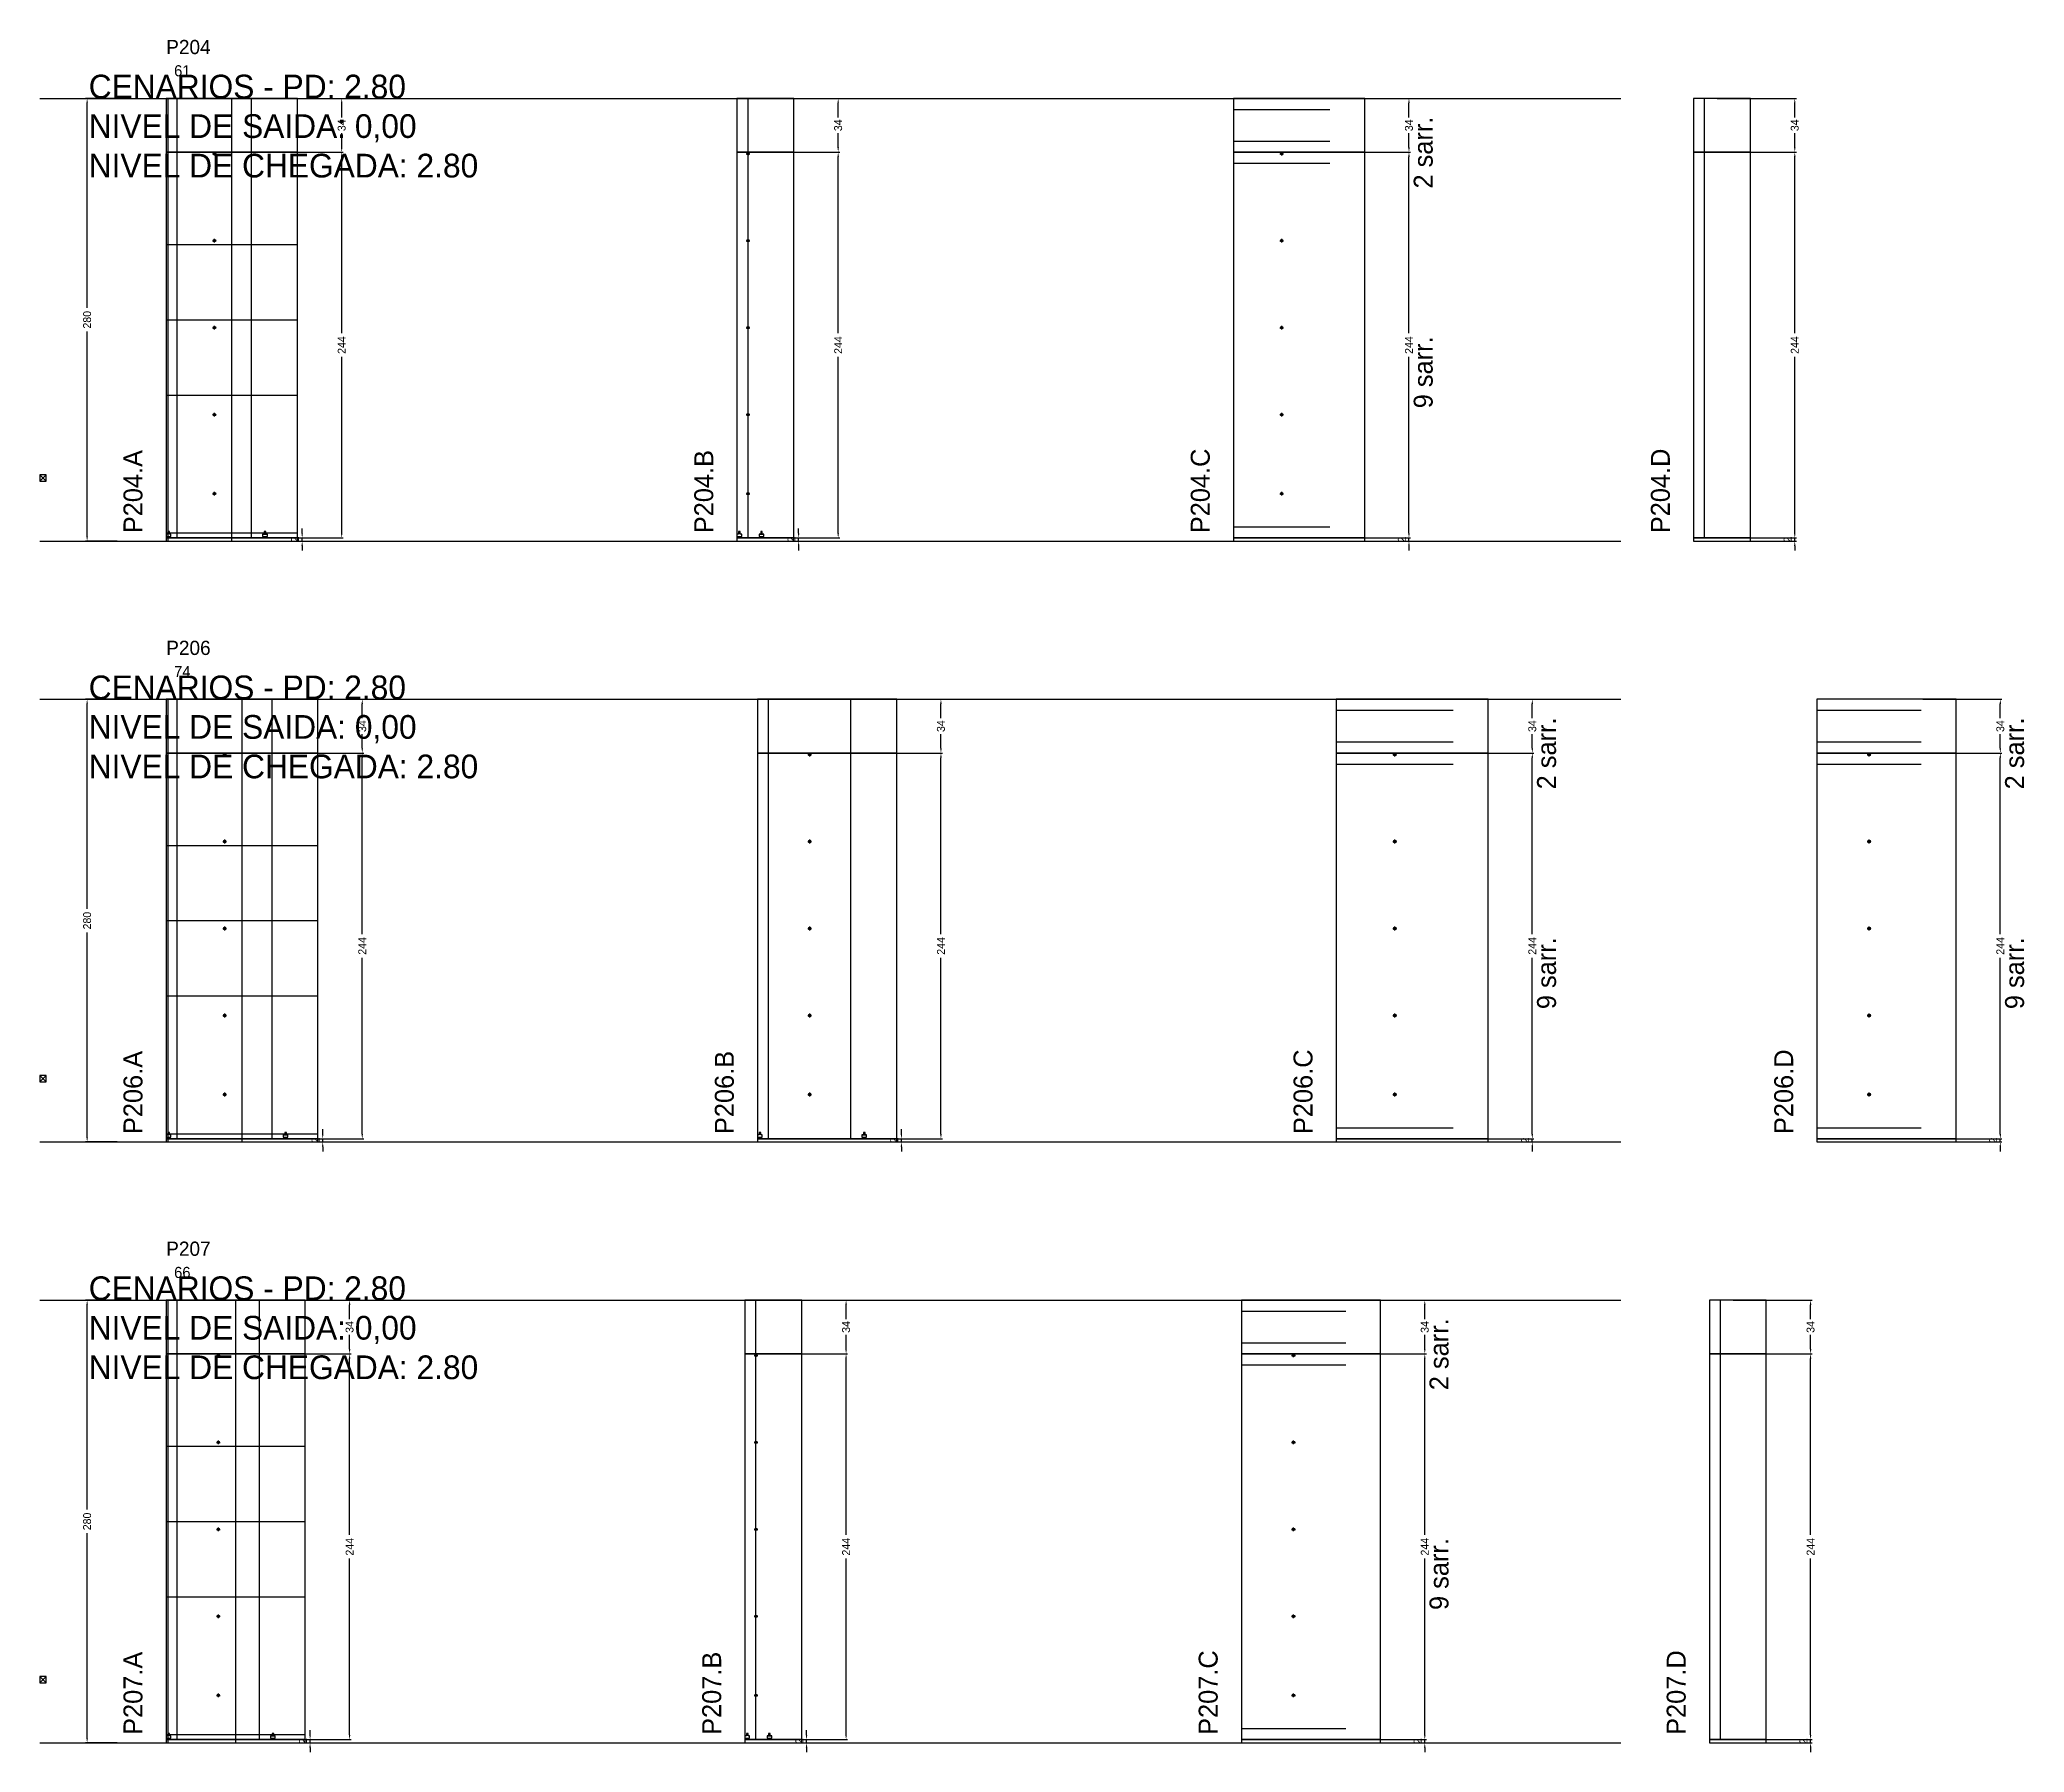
# Model space of a CAD drawing. Header units: centimetres. Extents: x -8500 to 4127, y -3806 to 295.
# Drawn here: x -7000 to -5745, y -2666 to -1583 of the extents above; entities that cross this region are included whole.
import ezdxf

# ---------------------------------------------------------------- set-up
doc = ezdxf.new("R2010")
doc.units = ezdxf.units.CM
doc.linetypes.add('DASHED', pattern=[2, -2])
for name, color, linetype in [('CHAPA', 140, 'Continuous'), ('COTA', 241, 'Continuous'), ('COTAS FURACAO', 16, 'Continuous'), ('Madeira', 30, 'Continuous'), ('MEIO_PONT', 160, 'Continuous'), ('NOMENCLATURA', 7, 'Continuous'), ('Nível', 160, 'Continuous'), ('Painéis', 200, 'Continuous'), ('Perfil Metálico', 150, 'Continuous'), ('SARR_2.2x7', 40, 'Continuous'), ('SARRAFO DE PRESSAO', 200, 'Continuous'), ('texto', 7, 'Continuous'), ('TEXTO_GERAL', 7, 'Continuous')]:
    doc.layers.add(name, color=color, linetype=linetype)
doc.dimstyles.new('PAINEL-NOVA', dxfattribs={"dimtxt": 5, "dimasz": 3, "dimexe": 1, "dimexo": 1, "dimgap": 1, "dimtad": 1, "dimcen": 2.5, "dimazin": 3, "dimtfac": 1, "dimtmove": 0, "dimatfit": 3})

msp = doc.modelspace()

# ---------------------------------------------------------------- texts
at = {"layer": 'NOMENCLATURA'}
for s, p in [('CENARIOS - PD: 2.80', (-6969, -1620)), ('NIVEL DE SAIDA: 0,00', (-6969, -1645)), ('NIVEL DE CHEGADA: 2.80', (-6969, -1670)), ('CENARIOS - PD: 2.80', (-6969, -2000)), ('NIVEL DE SAIDA: 0,00', (-6969, -2025)), ('NIVEL DE CHEGADA: 2.80', (-6969, -2050)), ('CENARIOS - PD: 2.80', (-6969, -2380)), ('NIVEL DE SAIDA: 0,00', (-6969, -2405)), ('NIVEL DE CHEGADA: 2.80', (-6969, -2430))]:
    msp.add_text(s, height=15, dxfattribs=at).set_placement(p)
for s, p in [('2 sarr.', (-6119, -1677)), ('9 sarr.', (-6119, -1816)), ('P204.A', (-6935, -1895)), ('P204.B', (-6574, -1895)), ('P204.C', (-6260, -1895)), ('P204.D', (-5969, -1895)), ('2 sarr.', (-6041, -2057)), ('2 sarr.', (-5745, -2057)), ('9 sarr.', (-6041, -2196)), ('9 sarr.', (-5745, -2196)), ('P206.A', (-6935, -2275)), ('P206.B', (-6561, -2275)), ('P206.C', (-6195, -2275)), ('P206.D', (-5891, -2275)), ('2 sarr.', (-6109, -2437)), ('9 sarr.', (-6109, -2576)), ('P207.A', (-6935, -2655)), ('P207.B', (-6569, -2655)), ('P207.C', (-6255, -2655)), ('P207.D', (-5959, -2655))]:
    msp.add_text(s, height=12, rotation=90, dxfattribs=at).set_placement(p)
at = {"layer": 'texto'}
for s, p in [('61', (-6915, -1606)), ('74', (-6915, -1986)), ('66', (-6915, -2366))]:
    msp.add_text(s, height=7, dxfattribs=at).set_placement(p)
at = {"layer": 'TEXTO_GERAL'}
for s, p in [('P204', (-6920, -1592)), ('P206', (-6920, -1972)), ('P207', (-6920, -2352))]:
    msp.add_text(s, height=9, dxfattribs=at).set_placement(p)

# ---------------------------------------------------------------- blocks, each defined once
blk = doc.blocks.new('_CLOSEDFILLED')
at = {"color": 0, "linetype": 'BYBLOCK'}
blk.add_solid([(-1, 0.16), (0, 0), (-1, -0.16)], dxfattribs=at)
blk = doc.blocks.new('*D157')
for p, q in [((-6951, -2380), (-6971, -2380)), ((-6970, -2512.5), (-6970, -2383)), ((-6970, -2657), (-6970, -2527.5)), ((-6951, -2660), (-6971, -2660))]:
    blk.add_line(p, q)
at = {"layer": 'Defpoints'}
for p in [(-6950, -2380), (-6970, -2660), (-6950, -2660)]:
    blk.add_point(p, dxfattribs=at)
at = {"layer": 'COTA', "xscale": 3, "yscale": 3}
for p, rotation in [((-6970, -2380), 90), ((-6970, -2660), 270)]:
    blk.add_blockref('_CLOSEDFILLED', p, dxfattribs=dict(at, rotation=rotation))
at = {"layer": 'COTA', "insert": (-6970, -2520), "char_height": 5, "attachment_point": 5, "rotation": 90}
blk.add_mtext('280', dxfattribs=at)
blk = doc.blocks.new('MULDURA')
at = {"layer": 'Paineis'}
for p, q in [((0, 0), (4, 4)), ((4, 0), (0, 4))]:
    blk.add_line(p, q, dxfattribs=at)
blk.add_lwpolyline([(0, 0), (4, 0), (4, 4), (0, 4)], close=True, dxfattribs=at)
blk = doc.blocks.new('*D159')
for p, q in [((-6853, -2414), (-6803, -2414)), ((-6804, -2528.5), (-6804, -2417)), ((-6804, -2655), (-6804, -2543.5)), ((-6853, -2658), (-6803, -2658))]:
    blk.add_line(p, q)
at = {"layer": 'Defpoints'}
for p in [(-6854, -2414), (-6854, -2658), (-6804, -2658)]:
    blk.add_point(p, dxfattribs=at)
at = {"layer": 'COTA', "xscale": 3, "yscale": 3}
for p, rotation in [((-6804, -2414), 90), ((-6804, -2658), 270)]:
    blk.add_blockref('_CLOSEDFILLED', p, dxfattribs=dict(at, rotation=rotation))
at = {"layer": 'COTA', "insert": (-6804, -2536), "char_height": 5, "attachment_point": 5, "rotation": 90}
blk.add_mtext('244', dxfattribs=at)
blk = doc.blocks.new('*D160')
for p, q in [((-6853, -2380), (-6803, -2380)), ((-6804, -2392), (-6804, -2383)), ((-6804, -2411), (-6804, -2402)), ((-6853, -2414), (-6803, -2414))]:
    blk.add_line(p, q)
at = {"layer": 'Defpoints'}
for p in [(-6854, -2380), (-6854, -2414), (-6804, -2414)]:
    blk.add_point(p, dxfattribs=at)
at = {"layer": 'COTA', "xscale": 3, "yscale": 3}
for p, rotation in [((-6804, -2380), 90), ((-6804, -2414), 270)]:
    blk.add_blockref('_CLOSEDFILLED', p, dxfattribs=dict(at, rotation=rotation))
at = {"layer": 'COTA', "insert": (-6804, -2397), "char_height": 5, "attachment_point": 5, "rotation": 90}
blk.add_mtext('34', dxfattribs=at)
blk = doc.blocks.new('SLIPTEE')
at = {"layer": 'Paineis'}
blk.add_lwpolyline([(0, 0), (3, 0), (3, 1.5), (2, 1.5), (2, 3), (1, 3), (1, 1.5), (0, 1.5)], close=True, dxfattribs=at)
blk = doc.blocks.new('SLIPTDD')
at = {"layer": 'Paineis'}
blk.add_line((0, 1.5), (3, 1.5), dxfattribs=at)
blk.add_lwpolyline([(0, 0), (3, 0), (3, 1.5), (2, 1.5), (2, 3), (1, 3), (1, 1.5), (0, 1.5)], close=True, dxfattribs=at)
blk = doc.blocks.new('furacao')
at = {"layer": 'COTAS FURACAO'}
for p, q in [((-1.2, 0), (1.2, 0)), ((0, -1.2), (0, 1.2))]:
    blk.add_line(p, q, dxfattribs=at)
blk.add_circle((0, 0), 0.8, dxfattribs=at)
blk = doc.blocks.new('*D162')
for p, q in [((-6539, -2414), (-6489, -2414)), ((-6490, -2528.5), (-6490, -2417)), ((-6490, -2655), (-6490, -2543.5)), ((-6539, -2658), (-6489, -2658))]:
    blk.add_line(p, q)
at = {"layer": 'Defpoints'}
for p in [(-6540, -2414), (-6540, -2658), (-6490, -2658)]:
    blk.add_point(p, dxfattribs=at)
at = {"layer": 'COTA', "xscale": 3, "yscale": 3}
for p, rotation in [((-6490, -2414), 90), ((-6490, -2658), 270)]:
    blk.add_blockref('_CLOSEDFILLED', p, dxfattribs=dict(at, rotation=rotation))
at = {"layer": 'COTA', "insert": (-6490, -2536), "char_height": 5, "attachment_point": 5, "rotation": 90}
blk.add_mtext('244', dxfattribs=at)
blk = doc.blocks.new('*D163')
for p, q in [((-6539, -2380), (-6489, -2380)), ((-6490, -2392), (-6490, -2383)), ((-6490, -2411), (-6490, -2402)), ((-6539, -2414), (-6489, -2414))]:
    blk.add_line(p, q)
at = {"layer": 'Defpoints'}
for p in [(-6540, -2380), (-6540, -2414), (-6490, -2414)]:
    blk.add_point(p, dxfattribs=at)
at = {"layer": 'COTA', "xscale": 3, "yscale": 3}
for p, rotation in [((-6490, -2380), 90), ((-6490, -2414), 270)]:
    blk.add_blockref('_CLOSEDFILLED', p, dxfattribs=dict(at, rotation=rotation))
at = {"layer": 'COTA', "insert": (-6490, -2397), "char_height": 5, "attachment_point": 5, "rotation": 90}
blk.add_mtext('34', dxfattribs=at)
blk = doc.blocks.new('*D165')
for p, q in [((-6173, -2414), (-6123, -2414)), ((-6124, -2528.5), (-6124, -2417)), ((-6124, -2655), (-6124, -2543.5)), ((-6173, -2658), (-6123, -2658))]:
    blk.add_line(p, q)
at = {"layer": 'Defpoints'}
for p in [(-6174, -2414), (-6174, -2658), (-6124, -2658)]:
    blk.add_point(p, dxfattribs=at)
at = {"layer": 'COTA', "xscale": 3, "yscale": 3}
for p, rotation in [((-6124, -2414), 90), ((-6124, -2658), 270)]:
    blk.add_blockref('_CLOSEDFILLED', p, dxfattribs=dict(at, rotation=rotation))
at = {"layer": 'COTA', "insert": (-6124, -2536), "char_height": 5, "attachment_point": 5, "rotation": 90}
blk.add_mtext('244', dxfattribs=at)
blk = doc.blocks.new('*D166')
for p, q in [((-6173, -2380), (-6123, -2380)), ((-6124, -2392), (-6124, -2383)), ((-6124, -2411), (-6124, -2402)), ((-6173, -2414), (-6123, -2414))]:
    blk.add_line(p, q)
at = {"layer": 'Defpoints'}
for p in [(-6174, -2380), (-6174, -2414), (-6124, -2414)]:
    blk.add_point(p, dxfattribs=at)
at = {"layer": 'COTA', "xscale": 3, "yscale": 3}
for p, rotation in [((-6124, -2380), 90), ((-6124, -2414), 270)]:
    blk.add_blockref('_CLOSEDFILLED', p, dxfattribs=dict(at, rotation=rotation))
at = {"layer": 'COTA', "insert": (-6124, -2397), "char_height": 5, "attachment_point": 5, "rotation": 90}
blk.add_mtext('34', dxfattribs=at)
blk = doc.blocks.new('*D168')
for p, q in [((-5929, -2414), (-5879, -2414)), ((-5880, -2528.5), (-5880, -2417)), ((-5880, -2655), (-5880, -2543.5)), ((-5929, -2658), (-5879, -2658))]:
    blk.add_line(p, q)
at = {"layer": 'Defpoints'}
for p in [(-5930, -2414), (-5930, -2658), (-5880, -2658)]:
    blk.add_point(p, dxfattribs=at)
at = {"layer": 'COTA', "xscale": 3, "yscale": 3}
for p, rotation in [((-5880, -2414), 90), ((-5880, -2658), 270)]:
    blk.add_blockref('_CLOSEDFILLED', p, dxfattribs=dict(at, rotation=rotation))
at = {"layer": 'COTA', "insert": (-5880, -2536), "char_height": 5, "attachment_point": 5, "rotation": 90}
blk.add_mtext('244', dxfattribs=at)
blk = doc.blocks.new('*D169')
for p, q in [((-5929, -2380), (-5879, -2380)), ((-5880, -2392), (-5880, -2383)), ((-5880, -2411), (-5880, -2402)), ((-5929, -2414), (-5879, -2414))]:
    blk.add_line(p, q)
at = {"layer": 'Defpoints'}
for p in [(-5930, -2380), (-5930, -2414), (-5880, -2414)]:
    blk.add_point(p, dxfattribs=at)
at = {"layer": 'COTA', "xscale": 3, "yscale": 3}
for p, rotation in [((-5880, -2380), 90), ((-5880, -2414), 270)]:
    blk.add_blockref('_CLOSEDFILLED', p, dxfattribs=dict(at, rotation=rotation))
at = {"layer": 'COTA', "insert": (-5880, -2397), "char_height": 5, "attachment_point": 5, "rotation": 90}
blk.add_mtext('34', dxfattribs=at)
blk = doc.blocks.new('*D131')
for p, q in [((-6951, -2000), (-6971, -2000)), ((-6970, -2132.5), (-6970, -2003)), ((-6970, -2277), (-6970, -2147.5)), ((-6951, -2280), (-6971, -2280))]:
    blk.add_line(p, q)
at = {"layer": 'Defpoints'}
for p in [(-6950, -2000), (-6970, -2280), (-6950, -2280)]:
    blk.add_point(p, dxfattribs=at)
at = {"layer": 'COTA', "xscale": 3, "yscale": 3}
for p, rotation in [((-6970, -2000), 90), ((-6970, -2280), 270)]:
    blk.add_blockref('_CLOSEDFILLED', p, dxfattribs=dict(at, rotation=rotation))
at = {"layer": 'COTA', "insert": (-6970, -2140), "char_height": 5, "attachment_point": 5, "rotation": 90}
blk.add_mtext('280', dxfattribs=at)
blk = doc.blocks.new('*D133')
for p, q in [((-6845, -2034), (-6795, -2034)), ((-6796, -2148.5), (-6796, -2037)), ((-6796, -2275), (-6796, -2163.5)), ((-6845, -2278), (-6795, -2278))]:
    blk.add_line(p, q)
at = {"layer": 'Defpoints'}
for p in [(-6846, -2034), (-6846, -2278), (-6796, -2278)]:
    blk.add_point(p, dxfattribs=at)
at = {"layer": 'COTA', "xscale": 3, "yscale": 3}
for p, rotation in [((-6796, -2034), 90), ((-6796, -2278), 270)]:
    blk.add_blockref('_CLOSEDFILLED', p, dxfattribs=dict(at, rotation=rotation))
at = {"layer": 'COTA', "insert": (-6796, -2156), "char_height": 5, "attachment_point": 5, "rotation": 90}
blk.add_mtext('244', dxfattribs=at)
blk = doc.blocks.new('*D134')
for p, q in [((-6845, -2000), (-6795, -2000)), ((-6796, -2012), (-6796, -2003)), ((-6796, -2031), (-6796, -2022)), ((-6845, -2034), (-6795, -2034))]:
    blk.add_line(p, q)
at = {"layer": 'Defpoints'}
for p in [(-6846, -2000), (-6846, -2034), (-6796, -2034)]:
    blk.add_point(p, dxfattribs=at)
at = {"layer": 'COTA', "xscale": 3, "yscale": 3}
for p, rotation in [((-6796, -2000), 90), ((-6796, -2034), 270)]:
    blk.add_blockref('_CLOSEDFILLED', p, dxfattribs=dict(at, rotation=rotation))
at = {"layer": 'COTA', "insert": (-6796, -2017), "char_height": 5, "attachment_point": 5, "rotation": 90}
blk.add_mtext('34', dxfattribs=at)
blk = doc.blocks.new('*D136')
for p, q in [((-6479, -2034), (-6429, -2034)), ((-6430, -2148.5), (-6430, -2037)), ((-6430, -2275), (-6430, -2163.5)), ((-6479, -2278), (-6429, -2278))]:
    blk.add_line(p, q)
at = {"layer": 'Defpoints'}
for p in [(-6480, -2034), (-6480, -2278), (-6430, -2278)]:
    blk.add_point(p, dxfattribs=at)
at = {"layer": 'COTA', "xscale": 3, "yscale": 3}
for p, rotation in [((-6430, -2034), 90), ((-6430, -2278), 270)]:
    blk.add_blockref('_CLOSEDFILLED', p, dxfattribs=dict(at, rotation=rotation))
at = {"layer": 'COTA', "insert": (-6430, -2156), "char_height": 5, "attachment_point": 5, "rotation": 90}
blk.add_mtext('244', dxfattribs=at)
blk = doc.blocks.new('*D137')
for p, q in [((-6479, -2000), (-6429, -2000)), ((-6430, -2012), (-6430, -2003)), ((-6430, -2031), (-6430, -2022)), ((-6479, -2034), (-6429, -2034))]:
    blk.add_line(p, q)
at = {"layer": 'Defpoints'}
for p in [(-6480, -2000), (-6480, -2034), (-6430, -2034)]:
    blk.add_point(p, dxfattribs=at)
at = {"layer": 'COTA', "xscale": 3, "yscale": 3}
for p, rotation in [((-6430, -2000), 90), ((-6430, -2034), 270)]:
    blk.add_blockref('_CLOSEDFILLED', p, dxfattribs=dict(at, rotation=rotation))
at = {"layer": 'COTA', "insert": (-6430, -2017), "char_height": 5, "attachment_point": 5, "rotation": 90}
blk.add_mtext('34', dxfattribs=at)
blk = doc.blocks.new('*D139')
for p, q in [((-6105, -2034), (-6055, -2034)), ((-6056, -2148.5), (-6056, -2037)), ((-6056, -2275), (-6056, -2163.5)), ((-6105, -2278), (-6055, -2278))]:
    blk.add_line(p, q)
at = {"layer": 'Defpoints'}
for p in [(-6106, -2034), (-6106, -2278), (-6056, -2278)]:
    blk.add_point(p, dxfattribs=at)
at = {"layer": 'COTA', "xscale": 3, "yscale": 3}
for p, rotation in [((-6056, -2034), 90), ((-6056, -2278), 270)]:
    blk.add_blockref('_CLOSEDFILLED', p, dxfattribs=dict(at, rotation=rotation))
at = {"layer": 'COTA', "insert": (-6056, -2156), "char_height": 5, "attachment_point": 5, "rotation": 90}
blk.add_mtext('244', dxfattribs=at)
blk = doc.blocks.new('*D140')
for p, q in [((-6105, -2000), (-6055, -2000)), ((-6056, -2012), (-6056, -2003)), ((-6056, -2031), (-6056, -2022)), ((-6105, -2034), (-6055, -2034))]:
    blk.add_line(p, q)
at = {"layer": 'Defpoints'}
for p in [(-6106, -2000), (-6106, -2034), (-6056, -2034)]:
    blk.add_point(p, dxfattribs=at)
at = {"layer": 'COTA', "xscale": 3, "yscale": 3}
for p, rotation in [((-6056, -2000), 90), ((-6056, -2034), 270)]:
    blk.add_blockref('_CLOSEDFILLED', p, dxfattribs=dict(at, rotation=rotation))
at = {"layer": 'COTA', "insert": (-6056, -2017), "char_height": 5, "attachment_point": 5, "rotation": 90}
blk.add_mtext('34', dxfattribs=at)
blk = doc.blocks.new('*D142')
for p, q in [((-5809, -2034), (-5759, -2034)), ((-5760, -2148.5), (-5760, -2037)), ((-5760, -2275), (-5760, -2163.5)), ((-5809, -2278), (-5759, -2278))]:
    blk.add_line(p, q)
at = {"layer": 'Defpoints'}
for p in [(-5810, -2034), (-5810, -2278), (-5760, -2278)]:
    blk.add_point(p, dxfattribs=at)
at = {"layer": 'COTA', "xscale": 3, "yscale": 3}
for p, rotation in [((-5760, -2034), 90), ((-5760, -2278), 270)]:
    blk.add_blockref('_CLOSEDFILLED', p, dxfattribs=dict(at, rotation=rotation))
at = {"layer": 'COTA', "insert": (-5760, -2156), "char_height": 5, "attachment_point": 5, "rotation": 90}
blk.add_mtext('244', dxfattribs=at)
blk = doc.blocks.new('*D143')
for p, q in [((-5809, -2000), (-5759, -2000)), ((-5760, -2012), (-5760, -2003)), ((-5760, -2031), (-5760, -2022)), ((-5809, -2034), (-5759, -2034))]:
    blk.add_line(p, q)
at = {"layer": 'Defpoints'}
for p in [(-5810, -2000), (-5810, -2034), (-5760, -2034)]:
    blk.add_point(p, dxfattribs=at)
at = {"layer": 'COTA', "xscale": 3, "yscale": 3}
for p, rotation in [((-5760, -2000), 90), ((-5760, -2034), 270)]:
    blk.add_blockref('_CLOSEDFILLED', p, dxfattribs=dict(at, rotation=rotation))
at = {"layer": 'COTA', "insert": (-5760, -2017), "char_height": 5, "attachment_point": 5, "rotation": 90}
blk.add_mtext('34', dxfattribs=at)
blk = doc.blocks.new('*D105')
for p, q in [((-6951, -1620), (-6971, -1620)), ((-6970, -1752.5), (-6970, -1623)), ((-6970, -1897), (-6970, -1767.5)), ((-6951, -1900), (-6971, -1900))]:
    blk.add_line(p, q)
at = {"layer": 'Defpoints'}
for p in [(-6950, -1620), (-6970, -1900), (-6950, -1900)]:
    blk.add_point(p, dxfattribs=at)
at = {"layer": 'COTA', "xscale": 3, "yscale": 3}
for p, rotation in [((-6970, -1620), 90), ((-6970, -1900), 270)]:
    blk.add_blockref('_CLOSEDFILLED', p, dxfattribs=dict(at, rotation=rotation))
at = {"layer": 'COTA', "insert": (-6970, -1760), "char_height": 5, "attachment_point": 5, "rotation": 90}
blk.add_mtext('280', dxfattribs=at)
blk = doc.blocks.new('*D107')
for p, q in [((-6858, -1654), (-6808, -1654)), ((-6809, -1768.5), (-6809, -1657)), ((-6809, -1895), (-6809, -1783.5)), ((-6858, -1898), (-6808, -1898))]:
    blk.add_line(p, q)
at = {"layer": 'Defpoints'}
for p in [(-6859, -1654), (-6859, -1898), (-6809, -1898)]:
    blk.add_point(p, dxfattribs=at)
at = {"layer": 'COTA', "xscale": 3, "yscale": 3}
for p, rotation in [((-6809, -1654), 90), ((-6809, -1898), 270)]:
    blk.add_blockref('_CLOSEDFILLED', p, dxfattribs=dict(at, rotation=rotation))
at = {"layer": 'COTA', "insert": (-6809, -1776), "char_height": 5, "attachment_point": 5, "rotation": 90}
blk.add_mtext('244', dxfattribs=at)
blk = doc.blocks.new('*D108')
for p, q in [((-6858, -1620), (-6808, -1620)), ((-6809, -1632), (-6809, -1623)), ((-6809, -1651), (-6809, -1642)), ((-6858, -1654), (-6808, -1654))]:
    blk.add_line(p, q)
at = {"layer": 'Defpoints'}
for p in [(-6859, -1620), (-6859, -1654), (-6809, -1654)]:
    blk.add_point(p, dxfattribs=at)
at = {"layer": 'COTA', "xscale": 3, "yscale": 3}
for p, rotation in [((-6809, -1620), 90), ((-6809, -1654), 270)]:
    blk.add_blockref('_CLOSEDFILLED', p, dxfattribs=dict(at, rotation=rotation))
at = {"layer": 'COTA', "insert": (-6809, -1637), "char_height": 5, "attachment_point": 5, "rotation": 90}
blk.add_mtext('34', dxfattribs=at)
blk = doc.blocks.new('*D110')
for p, q in [((-6544, -1654), (-6494, -1654)), ((-6495, -1768.5), (-6495, -1657)), ((-6495, -1895), (-6495, -1783.5)), ((-6544, -1898), (-6494, -1898))]:
    blk.add_line(p, q)
at = {"layer": 'Defpoints'}
for p in [(-6545, -1654), (-6545, -1898), (-6495, -1898)]:
    blk.add_point(p, dxfattribs=at)
at = {"layer": 'COTA', "xscale": 3, "yscale": 3}
for p, rotation in [((-6495, -1654), 90), ((-6495, -1898), 270)]:
    blk.add_blockref('_CLOSEDFILLED', p, dxfattribs=dict(at, rotation=rotation))
at = {"layer": 'COTA', "insert": (-6495, -1776), "char_height": 5, "attachment_point": 5, "rotation": 90}
blk.add_mtext('244', dxfattribs=at)
blk = doc.blocks.new('*D111')
for p, q in [((-6544, -1620), (-6494, -1620)), ((-6495, -1632), (-6495, -1623)), ((-6495, -1651), (-6495, -1642)), ((-6544, -1654), (-6494, -1654))]:
    blk.add_line(p, q)
at = {"layer": 'Defpoints'}
for p in [(-6545, -1620), (-6545, -1654), (-6495, -1654)]:
    blk.add_point(p, dxfattribs=at)
at = {"layer": 'COTA', "xscale": 3, "yscale": 3}
for p, rotation in [((-6495, -1620), 90), ((-6495, -1654), 270)]:
    blk.add_blockref('_CLOSEDFILLED', p, dxfattribs=dict(at, rotation=rotation))
at = {"layer": 'COTA', "insert": (-6495, -1637), "char_height": 5, "attachment_point": 5, "rotation": 90}
blk.add_mtext('34', dxfattribs=at)
blk = doc.blocks.new('*D113')
for p, q in [((-6183, -1654), (-6133, -1654)), ((-6134, -1768.5), (-6134, -1657)), ((-6134, -1895), (-6134, -1783.5)), ((-6183, -1898), (-6133, -1898))]:
    blk.add_line(p, q)
at = {"layer": 'Defpoints'}
for p in [(-6184, -1654), (-6184, -1898), (-6134, -1898)]:
    blk.add_point(p, dxfattribs=at)
at = {"layer": 'COTA', "xscale": 3, "yscale": 3}
for p, rotation in [((-6134, -1654), 90), ((-6134, -1898), 270)]:
    blk.add_blockref('_CLOSEDFILLED', p, dxfattribs=dict(at, rotation=rotation))
at = {"layer": 'COTA', "insert": (-6134, -1776), "char_height": 5, "attachment_point": 5, "rotation": 90}
blk.add_mtext('244', dxfattribs=at)
blk = doc.blocks.new('*D114')
for p, q in [((-6183, -1620), (-6133, -1620)), ((-6134, -1632), (-6134, -1623)), ((-6134, -1651), (-6134, -1642)), ((-6183, -1654), (-6133, -1654))]:
    blk.add_line(p, q)
at = {"layer": 'Defpoints'}
for p in [(-6184, -1620), (-6184, -1654), (-6134, -1654)]:
    blk.add_point(p, dxfattribs=at)
at = {"layer": 'COTA', "xscale": 3, "yscale": 3}
for p, rotation in [((-6134, -1620), 90), ((-6134, -1654), 270)]:
    blk.add_blockref('_CLOSEDFILLED', p, dxfattribs=dict(at, rotation=rotation))
at = {"layer": 'COTA', "insert": (-6134, -1637), "char_height": 5, "attachment_point": 5, "rotation": 90}
blk.add_mtext('34', dxfattribs=at)
blk = doc.blocks.new('*D116')
for p, q in [((-5939, -1654), (-5889, -1654)), ((-5890, -1768.5), (-5890, -1657)), ((-5890, -1895), (-5890, -1783.5)), ((-5939, -1898), (-5889, -1898))]:
    blk.add_line(p, q)
at = {"layer": 'Defpoints'}
for p in [(-5940, -1654), (-5940, -1898), (-5890, -1898)]:
    blk.add_point(p, dxfattribs=at)
at = {"layer": 'COTA', "xscale": 3, "yscale": 3}
for p, rotation in [((-5890, -1654), 90), ((-5890, -1898), 270)]:
    blk.add_blockref('_CLOSEDFILLED', p, dxfattribs=dict(at, rotation=rotation))
at = {"layer": 'COTA', "insert": (-5890, -1776), "char_height": 5, "attachment_point": 5, "rotation": 90}
blk.add_mtext('244', dxfattribs=at)
blk = doc.blocks.new('*D117')
for p, q in [((-5939, -1620), (-5889, -1620)), ((-5890, -1632), (-5890, -1623)), ((-5890, -1651), (-5890, -1642)), ((-5939, -1654), (-5889, -1654))]:
    blk.add_line(p, q)
at = {"layer": 'Defpoints'}
for p in [(-5940, -1620), (-5940, -1654), (-5890, -1654)]:
    blk.add_point(p, dxfattribs=at)
at = {"layer": 'COTA', "xscale": 3, "yscale": 3}
for p, rotation in [((-5890, -1620), 90), ((-5890, -1654), 270)]:
    blk.add_blockref('_CLOSEDFILLED', p, dxfattribs=dict(at, rotation=rotation))
at = {"layer": 'COTA', "insert": (-5890, -1637), "char_height": 5, "attachment_point": 5, "rotation": 90}
blk.add_mtext('34', dxfattribs=at)

# ---------------------------------------------------------------- dimensions: what is measured, and where the dimension line sits
at = {"layer": 'COTA'}
for base, p1, p2, picture, middle in [((-6970, -1900), (-6950, -1900), (-6950, -1620), '*D105', (-6970, -1760)), ((-6809, -1654), (-6859, -1654), (-6859, -1620), '*D108', (-6809, -1637)), ((-6495, -1654), (-6545, -1654), (-6545, -1620), '*D111', (-6495, -1637)), ((-6134, -1654), (-6184, -1654), (-6184, -1620), '*D114', (-6134, -1637)), ((-5890, -1654), (-5940, -1654), (-5940, -1620), '*D117', (-5890, -1637)), ((-6809, -1898), (-6859, -1898), (-6859, -1654), '*D107', (-6809, -1776)), ((-6495, -1898), (-6545, -1898), (-6545, -1654), '*D110', (-6495, -1776)), ((-6134, -1898), (-6184, -1898), (-6184, -1654), '*D113', (-6134, -1776)), ((-5890, -1898), (-5940, -1898), (-5940, -1654), '*D116', (-5890, -1776)), ((-6970, -2280), (-6950, -2280), (-6950, -2000), '*D131', (-6970, -2140)), ((-6796, -2034), (-6846, -2034), (-6846, -2000), '*D134', (-6796, -2017)), ((-6430, -2034), (-6480, -2034), (-6480, -2000), '*D137', (-6430, -2017)), ((-6056, -2034), (-6106, -2034), (-6106, -2000), '*D140', (-6056, -2017)), ((-5760, -2034), (-5810, -2034), (-5810, -2000), '*D143', (-5760, -2017)), ((-6796, -2278), (-6846, -2278), (-6846, -2034), '*D133', (-6796, -2156)), ((-6430, -2278), (-6480, -2278), (-6480, -2034), '*D136', (-6430, -2156)), ((-6056, -2278), (-6106, -2278), (-6106, -2034), '*D139', (-6056, -2156)), ((-5760, -2278), (-5810, -2278), (-5810, -2034), '*D142', (-5760, -2156)), ((-6970, -2660), (-6950, -2660), (-6950, -2380), '*D157', (-6970, -2520)), ((-6804, -2414), (-6854, -2414), (-6854, -2380), '*D160', (-6804, -2397)), ((-6490, -2414), (-6540, -2414), (-6540, -2380), '*D163', (-6490, -2397)), ((-6124, -2414), (-6174, -2414), (-6174, -2380), '*D166', (-6124, -2397)), ((-5880, -2414), (-5930, -2414), (-5930, -2380), '*D169', (-5880, -2397)), ((-6804, -2658), (-6854, -2658), (-6854, -2414), '*D159', (-6804, -2536)), ((-6490, -2658), (-6540, -2658), (-6540, -2414), '*D162', (-6490, -2536)), ((-6124, -2658), (-6174, -2658), (-6174, -2414), '*D165', (-6124, -2536)), ((-5880, -2658), (-5930, -2658), (-5930, -2414), '*D168', (-5880, -2536))]:
    dim = msp.add_linear_dim(base=base, p1=p1, p2=p2, angle=90, dimstyle='PAINEL-NOVA', dxfattribs=at)
    dim.commit()
    dim.dimension.update_dxf_attribs({"geometry": picture, "text_midpoint": middle})
for base, p1, p2 in [((-6834, -1900), (-6859, -1900), (-6859, -1898)), ((-6520, -1900), (-6545, -1900), (-6545, -1898)), ((-6134, -1900), (-6184, -1900), (-6184, -1898)), ((-5890, -1900), (-5940, -1900), (-5940, -1898)), ((-6821, -2280), (-6846, -2280), (-6846, -2278)), ((-6455, -2280), (-6480, -2280), (-6480, -2278)), ((-6056, -2280), (-6106, -2280), (-6106, -2278)), ((-5760, -2280), (-5810, -2280), (-5810, -2278)), ((-6829, -2660), (-6854, -2660), (-6854, -2658)), ((-6515, -2660), (-6540, -2660), (-6540, -2658)), ((-6124, -2660), (-6174, -2660), (-6174, -2658)), ((-5880, -2660), (-5930, -2660), (-5930, -2658))]:
    msp.add_linear_dim(base=base, p1=p1, p2=p2, angle=90, dimstyle='PAINEL-NOVA', dxfattribs=at).render()

# ---------------------------------------------------------------- linework, layer by layer
at = {"layer": 'CHAPA'}
for points in [[(-6920, -1900), (-6918.8, -1900), (-6918.8, -1620), (-6920, -1620)], [(-6920, -2280), (-6918.8, -2280), (-6918.8, -2000), (-6920, -2000)], [(-6920, -2660), (-6918.8, -2660), (-6918.8, -2380), (-6920, -2380)]]:
    msp.add_lwpolyline(points, close=True, dxfattribs=at)
at = {"layer": 'Madeira'}
for points in [[(-6920, -1712.4), (-6837, -1712.4)], [(-6920, -1807.6), (-6837, -1807.6)], [(-6920, -2092.4), (-6824, -2092.4)], [(-6920, -2187.6), (-6824, -2187.6)], [(-6920, -2472.4), (-6832, -2472.4)], [(-6920, -2567.6), (-6832, -2567.6)]]:
    msp.add_lwpolyline(points, dxfattribs=at)
at = {"layer": 'MEIO_PONT'}
for points in [[(-6920, -1760), (-6837, -1760)], [(-6920, -2140), (-6824, -2140)], [(-6920, -2520), (-6832, -2520)]]:
    msp.add_lwpolyline(points, dxfattribs=at)
at = {"layer": 'Nível', "linetype": 'DASHED'}
for points in [[(-7000, -1620), (-6000, -1620)], [(-7000, -1900), (-6000, -1900)], [(-7000, -2000), (-6000, -2000)], [(-7000, -2280), (-6000, -2280)], [(-7000, -2380), (-6000, -2380)], [(-7000, -2660), (-6000, -2660)]]:
    msp.add_lwpolyline(points, dxfattribs=at)
at = {"layer": 'Painéis'}
for points in [[(-6920, -1654), (-6837, -1654), (-6837, -1620), (-6920, -1620)], [(-6920, -1900), (-6837, -1900), (-6837, -1620), (-6920, -1620)], [(-6559, -1654), (-6523, -1654), (-6523, -1620), (-6559, -1620)], [(-6245, -1654), (-6162, -1654), (-6162, -1620), (-6245, -1620)], [(-5954, -1654), (-5918, -1654), (-5918, -1620), (-5954, -1620)], [(-6920, -1898), (-6837, -1898), (-6837, -1654), (-6920, -1654)], [(-6559, -1898), (-6523, -1898), (-6523, -1654), (-6559, -1654)], [(-6245, -1898), (-6162, -1898), (-6162, -1654), (-6245, -1654)], [(-5954, -1898), (-5918, -1898), (-5918, -1654), (-5954, -1654)], [(-6920, -1900), (-6837, -1900), (-6837, -1898), (-6920, -1898)], [(-6559, -1900), (-6523, -1900), (-6523, -1898), (-6559, -1898)], [(-6245, -1900), (-6162, -1900), (-6162, -1898), (-6245, -1898)], [(-5954, -1900), (-5918, -1900), (-5918, -1898), (-5954, -1898)], [(-6920, -2034), (-6824, -2034), (-6824, -2000), (-6920, -2000)], [(-6920, -2280), (-6824, -2280), (-6824, -2000), (-6920, -2000)], [(-6546, -2034), (-6458, -2034), (-6458, -2000), (-6546, -2000)], [(-6180, -2034), (-6084, -2034), (-6084, -2000), (-6180, -2000)], [(-5876, -2034), (-5788, -2034), (-5788, -2000), (-5876, -2000)], [(-6920, -2278), (-6824, -2278), (-6824, -2034), (-6920, -2034)], [(-6546, -2278), (-6458, -2278), (-6458, -2034), (-6546, -2034)], [(-6180, -2278), (-6084, -2278), (-6084, -2034), (-6180, -2034)], [(-5876, -2278), (-5788, -2278), (-5788, -2034), (-5876, -2034)], [(-6920, -2280), (-6824, -2280), (-6824, -2278), (-6920, -2278)], [(-6546, -2280), (-6458, -2280), (-6458, -2278), (-6546, -2278)], [(-6180, -2280), (-6084, -2280), (-6084, -2278), (-6180, -2278)], [(-5876, -2280), (-5788, -2280), (-5788, -2278), (-5876, -2278)], [(-6920, -2414), (-6832, -2414), (-6832, -2380), (-6920, -2380)], [(-6920, -2660), (-6832, -2660), (-6832, -2380), (-6920, -2380)], [(-6554, -2414), (-6518, -2414), (-6518, -2380), (-6554, -2380)], [(-6240, -2414), (-6152, -2414), (-6152, -2380), (-6240, -2380)], [(-5944, -2414), (-5908, -2414), (-5908, -2380), (-5944, -2380)], [(-6920, -2658), (-6832, -2658), (-6832, -2414), (-6920, -2414)], [(-6554, -2658), (-6518, -2658), (-6518, -2414), (-6554, -2414)], [(-6240, -2658), (-6152, -2658), (-6152, -2414), (-6240, -2414)], [(-5944, -2658), (-5908, -2658), (-5908, -2414), (-5944, -2414)], [(-6920, -2660), (-6832, -2660), (-6832, -2658), (-6920, -2658)], [(-6554, -2660), (-6518, -2660), (-6518, -2658), (-6554, -2658)], [(-6240, -2660), (-6152, -2660), (-6152, -2658), (-6240, -2658)], [(-5944, -2660), (-5908, -2660), (-5908, -2658), (-5944, -2658)]]:
    msp.add_lwpolyline(points, close=True, dxfattribs=at)
at = {"layer": 'Perfil Metálico'}
for p, q in [((-6878.5, -1900), (-6878.5, -1620)), ((-6872, -2280), (-6872, -2000)), ((-6876, -2660), (-6876, -2380))]:
    msp.add_line(p, q, dxfattribs=at)
at = {"layer": 'SARR_2.2x7'}
for points in [[(-6913, -1654), (-6913, -1620)], [(-6866, -1654), (-6866, -1620)], [(-6552, -1654), (-6552, -1620)], [(-6552, -1654), (-6552, -1620)], [(-6245, -1627), (-6184, -1627)], [(-5947, -1654), (-5947, -1620)], [(-5947, -1654), (-5947, -1620)], [(-6245, -1647), (-6184, -1647)], [(-6245, -1661), (-6184, -1661)], [(-6245, -1891), (-6184, -1891)], [(-6913, -2034), (-6913, -2000)], [(-6853, -2034), (-6853, -2000)], [(-6539, -2034), (-6539, -2000)], [(-6487, -2034), (-6487, -2000)], [(-6180, -2007), (-6106, -2007)], [(-5876, -2007), (-5810, -2007)], [(-6180, -2027), (-6106, -2027)], [(-5876, -2027), (-5810, -2027)], [(-6180, -2041), (-6106, -2041)], [(-5876, -2041), (-5810, -2041)], [(-6180, -2271), (-6106, -2271)], [(-5876, -2271), (-5810, -2271)], [(-6913, -2414), (-6913, -2380)], [(-6861, -2414), (-6861, -2380)], [(-6547, -2414), (-6547, -2380)], [(-6547, -2414), (-6547, -2380)], [(-5937, -2414), (-5937, -2380)], [(-5937, -2414), (-5937, -2380)], [(-6240, -2387), (-6174, -2387)], [(-6240, -2407), (-6174, -2407)], [(-6240, -2421), (-6174, -2421)], [(-6240, -2651), (-6174, -2651)]]:
    msp.add_lwpolyline(points, dxfattribs=at)
at = {"layer": 'SARR_2.2x7', "linetype": 'DASHED'}
for points in [[(-6913, -1898), (-6913, -1654)], [(-6866, -1898), (-6866, -1654)], [(-6552, -1898), (-6552, -1654)], [(-6552, -1898), (-6552, -1654)], [(-5947, -1898), (-5947, -1654)], [(-5947, -1898), (-5947, -1654)], [(-6913, -2278), (-6913, -2034)], [(-6853, -2278), (-6853, -2034)], [(-6539, -2278), (-6539, -2034)], [(-6487, -2278), (-6487, -2034)], [(-6913, -2658), (-6913, -2414)], [(-6861, -2658), (-6861, -2414)], [(-6547, -2658), (-6547, -2414)], [(-6547, -2658), (-6547, -2414)], [(-5937, -2658), (-5937, -2414)], [(-5937, -2658), (-5937, -2414)]]:
    msp.add_lwpolyline(points, dxfattribs=at)
at = {"layer": 'SARRAFO DE PRESSAO'}
for points in [[(-6920, -1900), (-6837, -1900), (-6837, -1895), (-6920, -1895)], [(-6920, -2280), (-6824, -2280), (-6824, -2275), (-6920, -2275)], [(-6920, -2660), (-6832, -2660), (-6832, -2655), (-6920, -2655)]]:
    msp.add_lwpolyline(points, close=True, dxfattribs=at)

# ---------------------------------------------------------------- block references
at = {"layer": 'COTA'}
for name, p in [('furacao', (-6889.5, -1655)), ('furacao', (-6552, -1655)), ('furacao', (-6214.5, -1655)), ('furacao', (-6889.5, -1710)), ('furacao', (-6552, -1710)), ('furacao', (-6214.5, -1710)), ('furacao', (-6889.5, -1765)), ('furacao', (-6552, -1765)), ('furacao', (-6214.5, -1765)), ('furacao', (-6889.5, -1820)), ('furacao', (-6552, -1820)), ('furacao', (-6214.5, -1820)), ('MULDURA', (-7000, -1862)), ('furacao', (-6889.5, -1870)), ('furacao', (-6552, -1870)), ('furacao', (-6214.5, -1870)), ('SLIPTEE', (-6920, -1897)), ('SLIPTDD', (-6859, -1897)), ('SLIPTEE', (-6559, -1897)), ('SLIPTDD', (-6545, -1897)), ('furacao', (-6883, -2035)), ('furacao', (-6513, -2035)), ('furacao', (-6143, -2035)), ('furacao', (-5843, -2035)), ('furacao', (-6883, -2090)), ('furacao', (-6513, -2090)), ('furacao', (-6143, -2090)), ('furacao', (-5843, -2090)), ('furacao', (-6883, -2145)), ('furacao', (-6513, -2145)), ('furacao', (-6143, -2145)), ('furacao', (-5843, -2145)), ('furacao', (-6883, -2200)), ('furacao', (-6513, -2200)), ('furacao', (-6143, -2200)), ('furacao', (-5843, -2200)), ('MULDURA', (-7000, -2242)), ('furacao', (-6883, -2250)), ('furacao', (-6513, -2250)), ('furacao', (-6143, -2250)), ('furacao', (-5843, -2250)), ('SLIPTEE', (-6920, -2277)), ('SLIPTDD', (-6846, -2277)), ('SLIPTEE', (-6546, -2277)), ('SLIPTDD', (-6480, -2277)), ('furacao', (-6887, -2415)), ('furacao', (-6547, -2415)), ('furacao', (-6207, -2415)), ('furacao', (-6887, -2470)), ('furacao', (-6547, -2470)), ('furacao', (-6207, -2470)), ('furacao', (-6887, -2525)), ('furacao', (-6547, -2525)), ('furacao', (-6207, -2525)), ('furacao', (-6887, -2580)), ('furacao', (-6547, -2580)), ('furacao', (-6207, -2580)), ('MULDURA', (-7000, -2622)), ('furacao', (-6887, -2630)), ('furacao', (-6547, -2630)), ('furacao', (-6207, -2630)), ('SLIPTEE', (-6920, -2657)), ('SLIPTDD', (-6854, -2657)), ('SLIPTEE', (-6554, -2657)), ('SLIPTDD', (-6540, -2657))]:
    msp.add_blockref(name, p, dxfattribs=at)

msp.set_redraw_order([(e.dxf.handle, doc.entitydb.next_handle()) for e in msp.query("TEXT MTEXT ATTDEF DIMENSION ARC_DIMENSION")])  # texts and dimensions are drawn at this point

doc.saveas('drawing.dxf')
